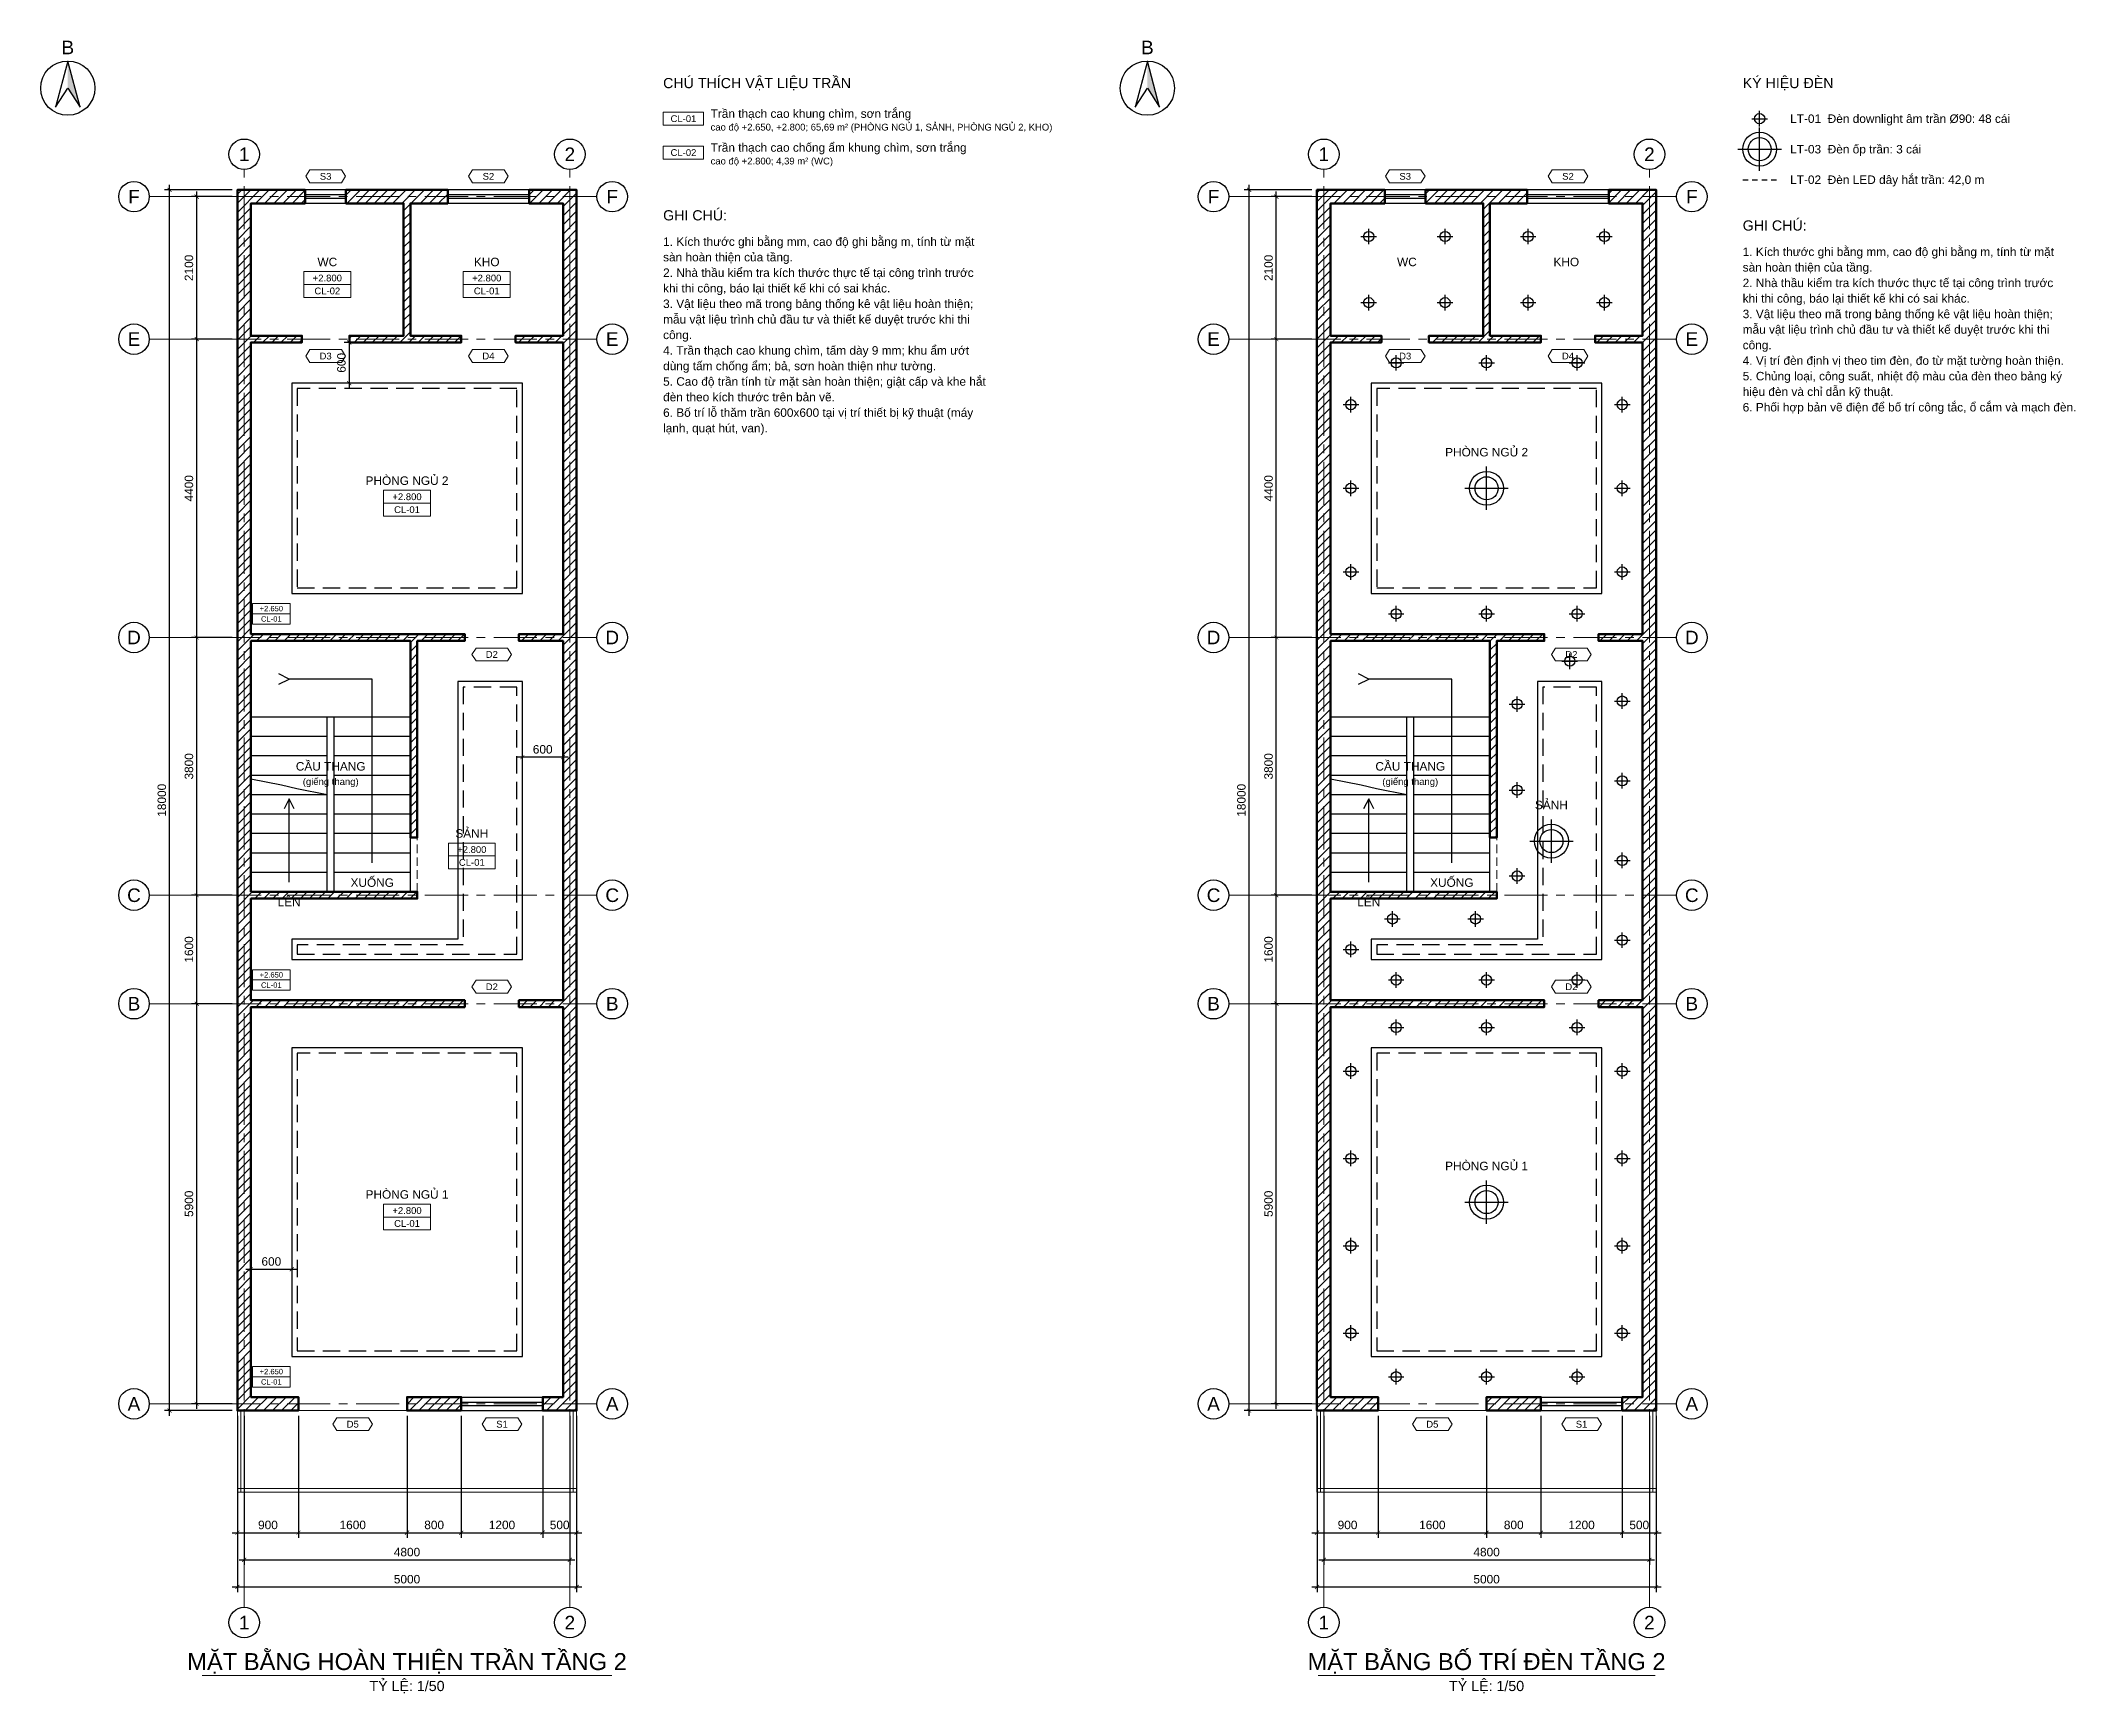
# Model space of a CAD drawing. Header units: millimetres. Extents: x -4035 to 243174, y -17931 to 20900.
# Drawn here: x 185303 to 215295, y -4168 to 20200 of the extents above; entities that cross this region are included whole.
import ezdxf
from ezdxf.enums import TextEntityAlignment as Align

# ---------------------------------------------------------------- set-up
doc = ezdxf.new("R2010")
doc.units = ezdxf.units.MM
doc.header["$LTSCALE"] = 40
for name, pattern in [('CENTER', [50.8, 31.75, -6.35, 6.35, -6.35]), ('DASHED', [19.05, 12.7, -6.35]), ('HIDDEN', [9.525, 6.35, -3.175])]:
    doc.linetypes.add(name, pattern=pattern)
for name, color, linetype, lineweight in [('A-ANNO-DIMS', 1, 'Continuous', 18), ('A-ANNO-NOTE', 7, 'Continuous', 18), ('A-ANNO-ROOM', 7, 'Continuous', 25), ('A-ANNO-SYMB', 7, 'Continuous', 25), ('A-ANNO-TEXT', 7, 'Continuous', 18), ('A-CLNG', 7, 'Continuous', 25), ('A-FLOR-LEVL', 8, 'Continuous', 18), ('A-FLOR-STRS', 6, 'Continuous', 25), ('A-GLAZ', 4, 'Continuous', 25), ('A-OPEN', 8, 'HIDDEN', 18), ('A-WALL', 7, 'Continuous', 50), ('A-WALL-PATT', 8, 'Continuous', 9), ('E-LITE', 2, 'Continuous', 25), ('E-LITE-STRP', 2, 'DASHED', 25), ('S-GRID', 1, 'CENTER', 18), ('S-GRID-IDEN', 7, 'Continuous', 25)]:
    doc.layers.add(name, color=color, linetype=linetype, lineweight=lineweight)
doc.styles.add('MCP-ARIAL', font='arial.ttf')
doc.dimstyles.new('MCP-1-50', dxfattribs={"dimscale": 50, "dimtxt": 2.5, "dimasz": 1.2, "dimexe": 1.5, "dimexo": 1.5, "dimgap": 1, "dimtad": 1, "dimdec": 0, "dimdsep": 46, "dimtxsty": 'MCP-ARIAL', "dimblk": 'ARCHTICK', "dimblk1": 'ARCHTICK', "dimblk2": 'ARCHTICK', "dimcen": 0.09, "dimdle": 1.5, "dimclrd": 256, "dimclre": 256, "dimclrt": 256, "dimadec": 0, "dimazin": 0, "dimtfac": 1, "dimtdec": 4, "dimtix": 1, "dimtmove": 2, "dimatfit": 3, "dimfxl": 1, "dimtolj": 1, "dimtzin": 0, "dimarcsym": 0})

msp = doc.modelspace()

# ---------------------------------------------------------------- texts
at = {"layer": 'A-ANNO-NOTE', "style": 'MCP-ARIAL'}
for s, height, p in [('Trần thạch cao khung chìm, sơn trắng', 125, (195178.09, 19125)), ('cao độ +2.650, +2.800; 65,69 m² (PHÒNG NGỦ 1, SẢNH, PHÒNG NGỦ 2, KHO)', 100, (195178.09, 18925)), ('LT-01  Đèn downlight âm trần Ø90: 48 cái', 125, (211091.9, 19050)), ('Trần thạch cao chống ẩm khung chìm, sơn trắng', 125, (195178.09, 18625)), ('LT-03  Đèn ốp trần: 3 cái', 125, (211091.9, 18600)), ('cao độ +2.800; 4,39 m² (WC)', 100, (195178.09, 18425)), ('LT-02  Đèn LED dây hắt trần: 42,0 m', 125, (211091.9, 18150))]:
    msp.add_text(s, height=height, dxfattribs=at).set_placement(p, align=Align.MIDDLE_LEFT)
for p in [(189578.09, 9275), (205491.9, 9275)]:
    msp.add_text('(giếng thang)', height=100, dxfattribs=at).set_placement(p, align=Align.MIDDLE_CENTER)
at = {"layer": 'A-ANNO-ROOM', "style": 'MCP-ARIAL'}
for s, p in [('WC', (189528.09, 16937.5)), ('KHO', (191878.09, 16937.5)), ('WC', (205441.9, 16937.5)), ('KHO', (207791.9, 16937.5)), ('PHÒNG NGỦ 2', (206616.9, 14132.5)), ('PHÒNG NGỦ 2', (190703.09, 13712.5)), ('CẦU THANG', (189578.09, 9500)), ('CẦU THANG', (205491.9, 9500)), ('SẢNH', (207572.03, 8930.88)), ('SẢNH', (191658.22, 8510.88)), ('PHÒNG NGỦ 1', (206616.9, 3607.5)), ('PHÒNG NGỦ 1', (190703.09, 3187.5))]:
    msp.add_text(s, height=125, dxfattribs=at).set_placement(p, align=Align.MIDDLE_CENTER)
at = {"layer": 'A-ANNO-TEXT', "style": 'MCP-ARIAL'}
for s, p in [('CHÚ THÍCH VẬT LIỆU TRẦN', (194478.09, 19500)), ('KÝ HIỆU ĐÈN', (210391.9, 19500)), ('GHI CHÚ:', (194478.09, 17550)), ('GHI CHÚ:', (210391.9, 17400))]:
    msp.add_text(s, height=150, dxfattribs=at).set_placement(p)
for s, p in [('XUỐNG', (190190.589, 7786.111111)), ('XUỐNG', (206104.403, 7786.111111)), ('LÊN', (188965.589, 7500)), ('LÊN', (204879.403, 7500))]:
    msp.add_text(s, height=125, dxfattribs=at).set_placement(p, align=Align.MIDDLE_CENTER)
for s, height, p in [('MẶT BẰNG HOÀN THIỆN TRẦN TẦNG 2', 250, (190703.09, -3825)), ('MẶT BẰNG BỐ TRÍ ĐÈN TẦNG 2', 250, (206616.9, -3825)), ('TỶ LỆ: 1/50', 150, (190703.09, -4135)), ('TỶ LỆ: 1/50', 150, (206616.9, -4135))]:
    msp.add_text(s, height=height, dxfattribs=at).set_placement(p, align=Align.CENTER)
at = {"layer": 'A-ANNO-TEXT', "char_height": 125, "width": 4750, "attachment_point": 1, "line_spacing_factor": 1.1, "style": 'MCP-ARIAL'}
for s, insert in [('1. Kích thước ghi bằng mm, cao độ ghi bằng m, tính từ mặt sàn hoàn thiện của tầng.\\P2. Nhà thầu kiểm tra kích thước thực tế tại công trình trước khi thi công, báo lại thiết kế khi có sai khác.\\P3. Vật liệu theo mã trong bảng thống kê vật liệu hoàn thiện; mẫu vật liệu trình chủ đầu tư và thiết kế duyệt trước khi thi công.\\P4. Trần thạch cao khung chìm, tấm dày 9 mm; khu ẩm ướt dùng tấm chống ẩm; bả, sơn hoàn thiện như tường.\\P5. Cao độ trần tính từ mặt sàn hoàn thiện; giật cấp và khe hắt đèn theo kích thước trên bản vẽ.\\P6. Bố trí lỗ thăm trần 600x600 tại vị trí thiết bị kỹ thuật (máy lạnh, quạt hút, van).', (194478.09, 17300)), ('1. Kích thước ghi bằng mm, cao độ ghi bằng m, tính từ mặt sàn hoàn thiện của tầng.\\P2. Nhà thầu kiểm tra kích thước thực tế tại công trình trước khi thi công, báo lại thiết kế khi có sai khác.\\P3. Vật liệu theo mã trong bảng thống kê vật liệu hoàn thiện; mẫu vật liệu trình chủ đầu tư và thiết kế duyệt trước khi thi công.\\P4. Vị trí đèn định vị theo tim đèn, đo từ mặt tường hoàn thiện.\\P5. Chủng loại, công suất, nhiệt độ màu của đèn theo bảng ký hiệu đèn và chỉ dẫn kỹ thuật.\\P6. Phối hợp bản vẽ điện để bố trí công tắc, ổ cắm và mạch đèn.', (210391.9, 17150))]:
    msp.add_mtext(s, dxfattribs=dict(at, insert=insert))

# ---------------------------------------------------------------- blocks, each defined once
blk = doc.blocks.new('MCP_THE_LG_3')
blk.add_lwpolyline([(-5.85, 0), (-4.65, 1.9), (4.65, 1.9), (5.85, 0), (4.65, -1.9), (-4.65, -1.9)], close=True)
at = {"style": 'MCP-ARIAL'}
blk.add_attdef('MA', text='', height=2, dxfattribs=at).set_placement((0, 0), align=Align.MIDDLE_CENTER)
blk = doc.blocks.new('MCP_CUA_SO_1200_200')
for p, q in [((0, 200), (1200, 200)), ((0, 125), (1200, 125)), ((0, 75), (1200, 75)), ((0, 0), (1200, 0))]:
    blk.add_line(p, q)
at = {"style": 'MCP-ARIAL', "flags": 1}
for tag, p in [('MA', (600, -100)), ('LOAI', (600, -220)), ('RONG', (600, -340))]:
    blk.add_attdef(tag, p, '', height=80, dxfattribs=at)
blk = doc.blocks.new('MCP_CUA_SO_600_200')
for p, q in [((0, 200), (600, 200)), ((0, 125), (600, 125)), ((0, 75), (600, 75)), ((0, 0), (600, 0))]:
    blk.add_line(p, q)
at = {"style": 'MCP-ARIAL', "flags": 1}
for tag, p in [('MA', (300, -100)), ('LOAI', (300, -220)), ('RONG', (300, -340))]:
    blk.add_attdef(tag, p, '', height=80, dxfattribs=at)
blk = doc.blocks.new('_ArchTick')
at = {"color": 0, "linetype": 'ByBlock', "const_width": 0.15}
blk.add_lwpolyline([(-0.5, -0.5), (0.5, 0.5)], dxfattribs=at)
blk = doc.blocks.new('*D168')
at = {"layer": 'A-ANNO-DIMS', "lineweight": -2, "transparency": 16777216}
for p, q in [((188203, -75), (188203, -1875)), ((189103, -75), (189103, -1875)), ((188128, -1800), (189178, -1800))]:
    blk.add_line(p, q, dxfattribs=at)
at = {"layer": 'Defpoints', "color": 0, "transparency": 16777216}
for p in [(188203, 0), (189103, 0), (189103, -1800)]:
    blk.add_point(p, dxfattribs=at)
at = {"layer": 'A-ANNO-DIMS', "lineweight": -2, "transparency": 16777216, "xscale": 60, "yscale": 60, "zscale": 60, "rotation": 180}
blk.add_blockref('_ArchTick', (188203, -1800), dxfattribs=at)
at = {"layer": 'A-ANNO-DIMS', "lineweight": -2, "transparency": 16777216, "xscale": 60, "yscale": 60, "zscale": 60}
blk.add_blockref('_ArchTick', (189103, -1800), dxfattribs=at)
at = {"layer": 'A-ANNO-DIMS', "transparency": 16777216, "insert": (188653, -1686), "char_height": 125, "attachment_point": 5, "style": 'MCP-ARIAL'}
blk.add_mtext('\\A1;900', dxfattribs=at)
blk = doc.blocks.new('*D169')
at = {"layer": 'A-ANNO-DIMS', "lineweight": -2, "transparency": 16777216}
for p, q in [((189103, -75), (189103, -1875)), ((190703, -75), (190703, -1875)), ((189028, -1800), (190778, -1800))]:
    blk.add_line(p, q, dxfattribs=at)
at = {"layer": 'Defpoints', "color": 0, "transparency": 16777216}
for p in [(189103, 0), (190703, 0), (190703, -1800)]:
    blk.add_point(p, dxfattribs=at)
at = {"layer": 'A-ANNO-DIMS', "lineweight": -2, "transparency": 16777216, "xscale": 60, "yscale": 60, "zscale": 60, "rotation": 180}
blk.add_blockref('_ArchTick', (189103, -1800), dxfattribs=at)
at = {"layer": 'A-ANNO-DIMS', "lineweight": -2, "transparency": 16777216, "xscale": 60, "yscale": 60, "zscale": 60}
blk.add_blockref('_ArchTick', (190703, -1800), dxfattribs=at)
at = {"layer": 'A-ANNO-DIMS', "transparency": 16777216, "insert": (189903, -1686), "char_height": 125, "attachment_point": 5, "style": 'MCP-ARIAL'}
blk.add_mtext('\\A1;1600', dxfattribs=at)
blk = doc.blocks.new('*D170')
at = {"layer": 'A-ANNO-DIMS', "lineweight": -2, "transparency": 16777216}
for p, q in [((190703, -75), (190703, -1875)), ((191503, -75), (191503, -1875)), ((190628, -1800), (191578, -1800))]:
    blk.add_line(p, q, dxfattribs=at)
at = {"layer": 'Defpoints', "color": 0, "transparency": 16777216}
for p in [(190703, 0), (191503, 0), (191503, -1800)]:
    blk.add_point(p, dxfattribs=at)
at = {"layer": 'A-ANNO-DIMS', "lineweight": -2, "transparency": 16777216, "xscale": 60, "yscale": 60, "zscale": 60, "rotation": 180}
blk.add_blockref('_ArchTick', (190703, -1800), dxfattribs=at)
at = {"layer": 'A-ANNO-DIMS', "lineweight": -2, "transparency": 16777216, "xscale": 60, "yscale": 60, "zscale": 60}
blk.add_blockref('_ArchTick', (191503, -1800), dxfattribs=at)
at = {"layer": 'A-ANNO-DIMS', "transparency": 16777216, "insert": (191103, -1686), "char_height": 125, "attachment_point": 5, "style": 'MCP-ARIAL'}
blk.add_mtext('\\A1;800', dxfattribs=at)
blk = doc.blocks.new('*D171')
at = {"layer": 'A-ANNO-DIMS', "lineweight": -2, "transparency": 16777216}
for p, q in [((191503, -75), (191503, -1875)), ((192703, -75), (192703, -1875)), ((191428, -1800), (192778, -1800))]:
    blk.add_line(p, q, dxfattribs=at)
at = {"layer": 'Defpoints', "color": 0, "transparency": 16777216}
for p in [(191503, 0), (192703, 0), (192703, -1800)]:
    blk.add_point(p, dxfattribs=at)
at = {"layer": 'A-ANNO-DIMS', "lineweight": -2, "transparency": 16777216, "xscale": 60, "yscale": 60, "zscale": 60, "rotation": 180}
blk.add_blockref('_ArchTick', (191503, -1800), dxfattribs=at)
at = {"layer": 'A-ANNO-DIMS', "lineweight": -2, "transparency": 16777216, "xscale": 60, "yscale": 60, "zscale": 60}
blk.add_blockref('_ArchTick', (192703, -1800), dxfattribs=at)
at = {"layer": 'A-ANNO-DIMS', "transparency": 16777216, "insert": (192103, -1686), "char_height": 125, "attachment_point": 5, "style": 'MCP-ARIAL'}
blk.add_mtext('\\A1;1200', dxfattribs=at)
blk = doc.blocks.new('*D172')
at = {"layer": 'A-ANNO-DIMS', "lineweight": -2, "transparency": 16777216}
for p, q in [((192703, -75), (192703, -1875)), ((193203, -75), (193203, -1875)), ((192628, -1800), (193278, -1800))]:
    blk.add_line(p, q, dxfattribs=at)
at = {"layer": 'Defpoints', "color": 0, "transparency": 16777216}
for p in [(192703, 0), (193203, 0), (193203, -1800)]:
    blk.add_point(p, dxfattribs=at)
at = {"layer": 'A-ANNO-DIMS', "lineweight": -2, "transparency": 16777216, "xscale": 60, "yscale": 60, "zscale": 60, "rotation": 180}
blk.add_blockref('_ArchTick', (192703, -1800), dxfattribs=at)
at = {"layer": 'A-ANNO-DIMS', "lineweight": -2, "transparency": 16777216, "xscale": 60, "yscale": 60, "zscale": 60}
blk.add_blockref('_ArchTick', (193203, -1800), dxfattribs=at)
at = {"layer": 'A-ANNO-DIMS', "transparency": 16777216, "insert": (192953, -1686), "char_height": 125, "attachment_point": 5, "style": 'MCP-ARIAL'}
blk.add_mtext('\\A1;500', dxfattribs=at)
blk = doc.blocks.new('*D173')
at = {"layer": 'A-ANNO-DIMS', "lineweight": -2, "transparency": 16777216}
for p, q in [((188303, -75), (188303, -2275)), ((193103, -75), (193103, -2275)), ((188228, -2200), (193178, -2200))]:
    blk.add_line(p, q, dxfattribs=at)
at = {"layer": 'Defpoints', "color": 0, "transparency": 16777216}
for p in [(188303, 0), (193103, 0), (193103, -2200)]:
    blk.add_point(p, dxfattribs=at)
at = {"layer": 'A-ANNO-DIMS', "lineweight": -2, "transparency": 16777216, "xscale": 60, "yscale": 60, "zscale": 60, "rotation": 180}
blk.add_blockref('_ArchTick', (188303, -2200), dxfattribs=at)
at = {"layer": 'A-ANNO-DIMS', "lineweight": -2, "transparency": 16777216, "xscale": 60, "yscale": 60, "zscale": 60}
blk.add_blockref('_ArchTick', (193103, -2200), dxfattribs=at)
at = {"layer": 'A-ANNO-DIMS', "transparency": 16777216, "insert": (190703, -2086), "char_height": 125, "attachment_point": 5, "style": 'MCP-ARIAL'}
blk.add_mtext('\\A1;4800', dxfattribs=at)
blk = doc.blocks.new('*D174')
at = {"layer": 'A-ANNO-DIMS', "lineweight": -2, "transparency": 16777216}
for p, q in [((188203, -75), (188203, -2675)), ((193203, -75), (193203, -2675)), ((188128, -2600), (193278, -2600))]:
    blk.add_line(p, q, dxfattribs=at)
at = {"layer": 'Defpoints', "color": 0, "transparency": 16777216}
for p in [(188203, 0), (193203, 0), (193203, -2600)]:
    blk.add_point(p, dxfattribs=at)
at = {"layer": 'A-ANNO-DIMS', "lineweight": -2, "transparency": 16777216, "xscale": 60, "yscale": 60, "zscale": 60, "rotation": 180}
blk.add_blockref('_ArchTick', (188203, -2600), dxfattribs=at)
at = {"layer": 'A-ANNO-DIMS', "lineweight": -2, "transparency": 16777216, "xscale": 60, "yscale": 60, "zscale": 60}
blk.add_blockref('_ArchTick', (193203, -2600), dxfattribs=at)
at = {"layer": 'A-ANNO-DIMS', "transparency": 16777216, "insert": (190703, -2486), "char_height": 125, "attachment_point": 5, "style": 'MCP-ARIAL'}
blk.add_mtext('\\A1;5000', dxfattribs=at)
blk = doc.blocks.new('*D175')
at = {"layer": 'A-ANNO-DIMS', "lineweight": -2, "transparency": 16777216}
for p, q in [((188128, 6000), (187528, 6000)), ((187603, 25), (187603, 6075)), ((188128, 100), (187528, 100))]:
    blk.add_line(p, q, dxfattribs=at)
at = {"layer": 'Defpoints', "color": 0, "transparency": 16777216}
for p in [(187603, 6000), (188203, 6000), (188203, 100)]:
    blk.add_point(p, dxfattribs=at)
at = {"layer": 'A-ANNO-DIMS', "lineweight": -2, "transparency": 16777216, "xscale": 60, "yscale": 60, "zscale": 60}
for p, rotation in [((187603, 6000), 90), ((187603, 100), 270)]:
    blk.add_blockref('_ArchTick', p, dxfattribs=dict(at, rotation=rotation))
at = {"layer": 'A-ANNO-DIMS', "transparency": 16777216, "insert": (187489, 3050), "char_height": 125, "attachment_point": 5, "rotation": 90, "style": 'MCP-ARIAL'}
blk.add_mtext('\\A1;5900', dxfattribs=at)
blk = doc.blocks.new('*D176')
at = {"layer": 'A-ANNO-DIMS', "lineweight": -2, "transparency": 16777216}
for p, q in [((188128, 7600), (187528, 7600)), ((187603, 5925), (187603, 7675)), ((188128, 6000), (187528, 6000))]:
    blk.add_line(p, q, dxfattribs=at)
at = {"layer": 'Defpoints', "color": 0, "transparency": 16777216}
for p in [(187603, 7600), (188203, 7600), (188203, 6000)]:
    blk.add_point(p, dxfattribs=at)
at = {"layer": 'A-ANNO-DIMS', "lineweight": -2, "transparency": 16777216, "xscale": 60, "yscale": 60, "zscale": 60}
for p, rotation in [((187603, 7600), 90), ((187603, 6000), 270)]:
    blk.add_blockref('_ArchTick', p, dxfattribs=dict(at, rotation=rotation))
at = {"layer": 'A-ANNO-DIMS', "transparency": 16777216, "insert": (187489, 6800), "char_height": 125, "attachment_point": 5, "rotation": 90, "style": 'MCP-ARIAL'}
blk.add_mtext('\\A1;1600', dxfattribs=at)
blk = doc.blocks.new('*D177')
at = {"layer": 'A-ANNO-DIMS', "lineweight": -2, "transparency": 16777216}
for p, q in [((188128, 11400), (187528, 11400)), ((187603, 7525), (187603, 11475)), ((188128, 7600), (187528, 7600))]:
    blk.add_line(p, q, dxfattribs=at)
at = {"layer": 'Defpoints', "color": 0, "transparency": 16777216}
for p in [(187603, 11400), (188203, 11400), (188203, 7600)]:
    blk.add_point(p, dxfattribs=at)
at = {"layer": 'A-ANNO-DIMS', "lineweight": -2, "transparency": 16777216, "xscale": 60, "yscale": 60, "zscale": 60}
for p, rotation in [((187603, 11400), 90), ((187603, 7600), 270)]:
    blk.add_blockref('_ArchTick', p, dxfattribs=dict(at, rotation=rotation))
at = {"layer": 'A-ANNO-DIMS', "transparency": 16777216, "insert": (187489, 9500), "char_height": 125, "attachment_point": 5, "rotation": 90, "style": 'MCP-ARIAL'}
blk.add_mtext('\\A1;3800', dxfattribs=at)
blk = doc.blocks.new('*D178')
at = {"layer": 'A-ANNO-DIMS', "lineweight": -2, "transparency": 16777216}
for p, q in [((188128, 15800), (187528, 15800)), ((187603, 11325), (187603, 15875)), ((188128, 11400), (187528, 11400))]:
    blk.add_line(p, q, dxfattribs=at)
at = {"layer": 'Defpoints', "color": 0, "transparency": 16777216}
for p in [(187603, 15800), (188203, 15800), (188203, 11400)]:
    blk.add_point(p, dxfattribs=at)
at = {"layer": 'A-ANNO-DIMS', "lineweight": -2, "transparency": 16777216, "xscale": 60, "yscale": 60, "zscale": 60}
for p, rotation in [((187603, 15800), 90), ((187603, 11400), 270)]:
    blk.add_blockref('_ArchTick', p, dxfattribs=dict(at, rotation=rotation))
at = {"layer": 'A-ANNO-DIMS', "transparency": 16777216, "insert": (187489, 13600), "char_height": 125, "attachment_point": 5, "rotation": 90, "style": 'MCP-ARIAL'}
blk.add_mtext('\\A1;4400', dxfattribs=at)
blk = doc.blocks.new('*D179')
at = {"layer": 'A-ANNO-DIMS', "lineweight": -2, "transparency": 16777216}
for p, q in [((188128, 17900), (187528, 17900)), ((187603, 15725), (187603, 17975)), ((188128, 15800), (187528, 15800))]:
    blk.add_line(p, q, dxfattribs=at)
at = {"layer": 'Defpoints', "color": 0, "transparency": 16777216}
for p in [(187603, 17900), (188203, 17900), (188203, 15800)]:
    blk.add_point(p, dxfattribs=at)
at = {"layer": 'A-ANNO-DIMS', "lineweight": -2, "transparency": 16777216, "xscale": 60, "yscale": 60, "zscale": 60}
for p, rotation in [((187603, 17900), 90), ((187603, 15800), 270)]:
    blk.add_blockref('_ArchTick', p, dxfattribs=dict(at, rotation=rotation))
at = {"layer": 'A-ANNO-DIMS', "transparency": 16777216, "insert": (187489, 16850), "char_height": 125, "attachment_point": 5, "rotation": 90, "style": 'MCP-ARIAL'}
blk.add_mtext('\\A1;2100', dxfattribs=at)
blk = doc.blocks.new('*D180')
at = {"layer": 'A-ANNO-DIMS', "lineweight": -2, "transparency": 16777216}
for p, q in [((188128, 18000), (187128, 18000)), ((187203, -75), (187203, 18075)), ((188128, 0), (187128, 0))]:
    blk.add_line(p, q, dxfattribs=at)
at = {"layer": 'Defpoints', "color": 0, "transparency": 16777216}
for p in [(187203, 18000), (188203, 18000), (188203, 0)]:
    blk.add_point(p, dxfattribs=at)
at = {"layer": 'A-ANNO-DIMS', "lineweight": -2, "transparency": 16777216, "xscale": 60, "yscale": 60, "zscale": 60}
for p, rotation in [((187203, 18000), 90), ((187203, 0), 270)]:
    blk.add_blockref('_ArchTick', p, dxfattribs=dict(at, rotation=rotation))
at = {"layer": 'A-ANNO-DIMS', "transparency": 16777216, "insert": (187089, 9000), "char_height": 125, "attachment_point": 5, "rotation": 90, "style": 'MCP-ARIAL'}
blk.add_mtext('\\A1;18000', dxfattribs=at)
blk = doc.blocks.new('MCP_TRUC')
blk.add_circle((0, 0), 4.5)
at = {"style": 'MCP-ARIAL'}
blk.add_attdef('SO', text='', height=4, dxfattribs=at).set_placement((0, 0), align=Align.MIDDLE_CENTER)
blk = doc.blocks.new('MCP_HUONG_BAC')
blk.add_hatch(color=256).paths.add_polyline_path([(0, 8), (0, 0), (3.6, -5.6)], flags=16)
blk.add_lwpolyline([(0, 8), (-3.6, -5.6), (0, 0), (3.6, -5.6)], close=True)
blk.add_circle((0, 0), 8)
at = {"style": 'MCP-ARIAL'}
blk.add_attdef('KY_HIEU', text='', height=4, dxfattribs=at).set_placement((0, 12), align=Align.MIDDLE_CENTER)
blk = doc.blocks.new('MCP_THE_TRAN_6')
blk.add_line((-6.9, 0), (6.9, 0))
blk.add_lwpolyline([(-6.9, -3.8), (6.9, -3.8), (6.9, 3.8), (-6.9, 3.8)], close=True)
at = {"style": 'MCP-ARIAL'}
for tag, p in [('COTE', (0, 1.9)), ('MA', (0, -1.9))]:
    blk.add_attdef(tag, text='', height=2, dxfattribs=at).set_placement(p, align=Align.MIDDLE_CENTER)
blk = doc.blocks.new('*D181')
at = {"layer": 'A-ANNO-DIMS', "lineweight": -2, "transparency": 16777216}
for p, q in [((188403, 2310), (188403, 2010)), ((189003, 2310), (189003, 2010)), ((188328, 2085), (189078, 2085))]:
    blk.add_line(p, q, dxfattribs=at)
at = {"layer": 'Defpoints', "color": 0, "transparency": 16777216}
for p in [(188403, 2385), (189003, 2385), (189003, 2085)]:
    blk.add_point(p, dxfattribs=at)
at = {"layer": 'A-ANNO-DIMS', "lineweight": -2, "transparency": 16777216, "xscale": 60, "yscale": 60, "zscale": 60, "rotation": 180}
blk.add_blockref('_ArchTick', (188403, 2085), dxfattribs=at)
at = {"layer": 'A-ANNO-DIMS', "lineweight": -2, "transparency": 16777216, "xscale": 60, "yscale": 60, "zscale": 60}
blk.add_blockref('_ArchTick', (189003, 2085), dxfattribs=at)
at = {"layer": 'A-ANNO-DIMS', "transparency": 16777216, "insert": (188703, 2199), "char_height": 125, "attachment_point": 5, "style": 'MCP-ARIAL'}
blk.add_mtext('\\A1;600', dxfattribs=at)
blk = doc.blocks.new('*D182')
at = {"layer": 'A-ANNO-DIMS', "lineweight": -2, "transparency": 16777216}
for p, q in [((193078, 9636), (192328, 9636)), ((192403, 9411), (192403, 9711)), ((193003, 9411), (193003, 9711))]:
    blk.add_line(p, q, dxfattribs=at)
at = {"layer": 'Defpoints', "color": 0, "transparency": 16777216}
for p in [(192403, 9636), (192403, 9336), (193003, 9336)]:
    blk.add_point(p, dxfattribs=at)
at = {"layer": 'A-ANNO-DIMS', "lineweight": -2, "transparency": 16777216, "xscale": 60, "yscale": 60, "zscale": 60, "rotation": 180}
blk.add_blockref('_ArchTick', (192403, 9636), dxfattribs=at)
at = {"layer": 'A-ANNO-DIMS', "lineweight": -2, "transparency": 16777216, "xscale": 60, "yscale": 60, "zscale": 60}
blk.add_blockref('_ArchTick', (193003, 9636), dxfattribs=at)
at = {"layer": 'A-ANNO-DIMS', "transparency": 16777216, "insert": (192703, 9750), "char_height": 125, "attachment_point": 5, "style": 'MCP-ARIAL'}
blk.add_mtext('\\A1;600', dxfattribs=at)
blk = doc.blocks.new('*D183')
at = {"layer": 'A-ANNO-DIMS', "lineweight": -2, "transparency": 16777216}
for p, q in [((190076, 15750), (189776, 15750)), ((189851, 15825), (189851, 15075)), ((190076, 15150), (189776, 15150))]:
    blk.add_line(p, q, dxfattribs=at)
at = {"layer": 'Defpoints', "color": 0, "transparency": 16777216}
for p in [(190151, 15750), (189851, 15150), (190151, 15150)]:
    blk.add_point(p, dxfattribs=at)
at = {"layer": 'A-ANNO-DIMS', "lineweight": -2, "transparency": 16777216, "xscale": 60, "yscale": 60, "zscale": 60}
for p, rotation in [((189851, 15750), 90), ((189851, 15150), 270)]:
    blk.add_blockref('_ArchTick', p, dxfattribs=dict(at, rotation=rotation))
at = {"layer": 'A-ANNO-DIMS', "transparency": 16777216, "insert": (189737, 15450), "char_height": 125, "attachment_point": 5, "rotation": 90, "style": 'MCP-ARIAL'}
blk.add_mtext('\\A1;600', dxfattribs=at)
blk = doc.blocks.new('MCP_THE_5')
blk.add_lwpolyline([(-5.95, -1.9), (5.95, -1.9), (5.95, 1.9), (-5.95, 1.9)], close=True)
at = {"style": 'MCP-ARIAL'}
blk.add_attdef('MA', text='', height=2, dxfattribs=at).set_placement((0, 0), align=Align.MIDDLE_CENTER)
blk = doc.blocks.new('*D187')
at = {"layer": 'A-ANNO-DIMS', "lineweight": -2, "transparency": 16777216}
for p, q in [((204117, -75), (204117, -1875)), ((205017, -75), (205017, -1875)), ((204042, -1800), (205092, -1800))]:
    blk.add_line(p, q, dxfattribs=at)
at = {"layer": 'Defpoints', "color": 0, "transparency": 16777216}
for p in [(204117, 0), (205017, 0), (205017, -1800)]:
    blk.add_point(p, dxfattribs=at)
at = {"layer": 'A-ANNO-DIMS', "lineweight": -2, "transparency": 16777216, "xscale": 60, "yscale": 60, "zscale": 60, "rotation": 180}
blk.add_blockref('_ArchTick', (204117, -1800), dxfattribs=at)
at = {"layer": 'A-ANNO-DIMS', "lineweight": -2, "transparency": 16777216, "xscale": 60, "yscale": 60, "zscale": 60}
blk.add_blockref('_ArchTick', (205017, -1800), dxfattribs=at)
at = {"layer": 'A-ANNO-DIMS', "transparency": 16777216, "insert": (204567, -1686), "char_height": 125, "attachment_point": 5, "style": 'MCP-ARIAL'}
blk.add_mtext('\\A1;900', dxfattribs=at)
blk = doc.blocks.new('*D188')
at = {"layer": 'A-ANNO-DIMS', "lineweight": -2, "transparency": 16777216}
for p, q in [((205017, -75), (205017, -1875)), ((206617, -75), (206617, -1875)), ((204942, -1800), (206692, -1800))]:
    blk.add_line(p, q, dxfattribs=at)
at = {"layer": 'Defpoints', "color": 0, "transparency": 16777216}
for p in [(205017, 0), (206617, 0), (206617, -1800)]:
    blk.add_point(p, dxfattribs=at)
at = {"layer": 'A-ANNO-DIMS', "lineweight": -2, "transparency": 16777216, "xscale": 60, "yscale": 60, "zscale": 60, "rotation": 180}
blk.add_blockref('_ArchTick', (205017, -1800), dxfattribs=at)
at = {"layer": 'A-ANNO-DIMS', "lineweight": -2, "transparency": 16777216, "xscale": 60, "yscale": 60, "zscale": 60}
blk.add_blockref('_ArchTick', (206617, -1800), dxfattribs=at)
at = {"layer": 'A-ANNO-DIMS', "transparency": 16777216, "insert": (205817, -1686), "char_height": 125, "attachment_point": 5, "style": 'MCP-ARIAL'}
blk.add_mtext('\\A1;1600', dxfattribs=at)
blk = doc.blocks.new('*D189')
at = {"layer": 'A-ANNO-DIMS', "lineweight": -2, "transparency": 16777216}
for p, q in [((206617, -75), (206617, -1875)), ((207417, -75), (207417, -1875)), ((206542, -1800), (207492, -1800))]:
    blk.add_line(p, q, dxfattribs=at)
at = {"layer": 'Defpoints', "color": 0, "transparency": 16777216}
for p in [(206617, 0), (207417, 0), (207417, -1800)]:
    blk.add_point(p, dxfattribs=at)
at = {"layer": 'A-ANNO-DIMS', "lineweight": -2, "transparency": 16777216, "xscale": 60, "yscale": 60, "zscale": 60, "rotation": 180}
blk.add_blockref('_ArchTick', (206617, -1800), dxfattribs=at)
at = {"layer": 'A-ANNO-DIMS', "lineweight": -2, "transparency": 16777216, "xscale": 60, "yscale": 60, "zscale": 60}
blk.add_blockref('_ArchTick', (207417, -1800), dxfattribs=at)
at = {"layer": 'A-ANNO-DIMS', "transparency": 16777216, "insert": (207017, -1686), "char_height": 125, "attachment_point": 5, "style": 'MCP-ARIAL'}
blk.add_mtext('\\A1;800', dxfattribs=at)
blk = doc.blocks.new('*D190')
at = {"layer": 'A-ANNO-DIMS', "lineweight": -2, "transparency": 16777216}
for p, q in [((207417, -75), (207417, -1875)), ((208617, -75), (208617, -1875)), ((207342, -1800), (208692, -1800))]:
    blk.add_line(p, q, dxfattribs=at)
at = {"layer": 'Defpoints', "color": 0, "transparency": 16777216}
for p in [(207417, 0), (208617, 0), (208617, -1800)]:
    blk.add_point(p, dxfattribs=at)
at = {"layer": 'A-ANNO-DIMS', "lineweight": -2, "transparency": 16777216, "xscale": 60, "yscale": 60, "zscale": 60, "rotation": 180}
blk.add_blockref('_ArchTick', (207417, -1800), dxfattribs=at)
at = {"layer": 'A-ANNO-DIMS', "lineweight": -2, "transparency": 16777216, "xscale": 60, "yscale": 60, "zscale": 60}
blk.add_blockref('_ArchTick', (208617, -1800), dxfattribs=at)
at = {"layer": 'A-ANNO-DIMS', "transparency": 16777216, "insert": (208017, -1686), "char_height": 125, "attachment_point": 5, "style": 'MCP-ARIAL'}
blk.add_mtext('\\A1;1200', dxfattribs=at)
blk = doc.blocks.new('*D191')
at = {"layer": 'A-ANNO-DIMS', "lineweight": -2, "transparency": 16777216}
for p, q in [((208617, -75), (208617, -1875)), ((209117, -75), (209117, -1875)), ((208542, -1800), (209192, -1800))]:
    blk.add_line(p, q, dxfattribs=at)
at = {"layer": 'Defpoints', "color": 0, "transparency": 16777216}
for p in [(208617, 0), (209117, 0), (209117, -1800)]:
    blk.add_point(p, dxfattribs=at)
at = {"layer": 'A-ANNO-DIMS', "lineweight": -2, "transparency": 16777216, "xscale": 60, "yscale": 60, "zscale": 60, "rotation": 180}
blk.add_blockref('_ArchTick', (208617, -1800), dxfattribs=at)
at = {"layer": 'A-ANNO-DIMS', "lineweight": -2, "transparency": 16777216, "xscale": 60, "yscale": 60, "zscale": 60}
blk.add_blockref('_ArchTick', (209117, -1800), dxfattribs=at)
at = {"layer": 'A-ANNO-DIMS', "transparency": 16777216, "insert": (208867, -1686), "char_height": 125, "attachment_point": 5, "style": 'MCP-ARIAL'}
blk.add_mtext('\\A1;500', dxfattribs=at)
blk = doc.blocks.new('*D192')
at = {"layer": 'A-ANNO-DIMS', "lineweight": -2, "transparency": 16777216}
for p, q in [((204217, -75), (204217, -2275)), ((209017, -75), (209017, -2275)), ((204142, -2200), (209092, -2200))]:
    blk.add_line(p, q, dxfattribs=at)
at = {"layer": 'Defpoints', "color": 0, "transparency": 16777216}
for p in [(204217, 0), (209017, 0), (209017, -2200)]:
    blk.add_point(p, dxfattribs=at)
at = {"layer": 'A-ANNO-DIMS', "lineweight": -2, "transparency": 16777216, "xscale": 60, "yscale": 60, "zscale": 60, "rotation": 180}
blk.add_blockref('_ArchTick', (204217, -2200), dxfattribs=at)
at = {"layer": 'A-ANNO-DIMS', "lineweight": -2, "transparency": 16777216, "xscale": 60, "yscale": 60, "zscale": 60}
blk.add_blockref('_ArchTick', (209017, -2200), dxfattribs=at)
at = {"layer": 'A-ANNO-DIMS', "transparency": 16777216, "insert": (206617, -2086), "char_height": 125, "attachment_point": 5, "style": 'MCP-ARIAL'}
blk.add_mtext('\\A1;4800', dxfattribs=at)
blk = doc.blocks.new('*D193')
at = {"layer": 'A-ANNO-DIMS', "lineweight": -2, "transparency": 16777216}
for p, q in [((204117, -75), (204117, -2675)), ((209117, -75), (209117, -2675)), ((204042, -2600), (209192, -2600))]:
    blk.add_line(p, q, dxfattribs=at)
at = {"layer": 'Defpoints', "color": 0, "transparency": 16777216}
for p in [(204117, 0), (209117, 0), (209117, -2600)]:
    blk.add_point(p, dxfattribs=at)
at = {"layer": 'A-ANNO-DIMS', "lineweight": -2, "transparency": 16777216, "xscale": 60, "yscale": 60, "zscale": 60, "rotation": 180}
blk.add_blockref('_ArchTick', (204117, -2600), dxfattribs=at)
at = {"layer": 'A-ANNO-DIMS', "lineweight": -2, "transparency": 16777216, "xscale": 60, "yscale": 60, "zscale": 60}
blk.add_blockref('_ArchTick', (209117, -2600), dxfattribs=at)
at = {"layer": 'A-ANNO-DIMS', "transparency": 16777216, "insert": (206617, -2486), "char_height": 125, "attachment_point": 5, "style": 'MCP-ARIAL'}
blk.add_mtext('\\A1;5000', dxfattribs=at)
blk = doc.blocks.new('*D194')
at = {"layer": 'A-ANNO-DIMS', "lineweight": -2, "transparency": 16777216}
for p, q in [((204042, 6000), (203442, 6000)), ((203517, 25), (203517, 6075)), ((204042, 100), (203442, 100))]:
    blk.add_line(p, q, dxfattribs=at)
at = {"layer": 'Defpoints', "color": 0, "transparency": 16777216}
for p in [(203517, 6000), (204117, 6000), (204117, 100)]:
    blk.add_point(p, dxfattribs=at)
at = {"layer": 'A-ANNO-DIMS', "lineweight": -2, "transparency": 16777216, "xscale": 60, "yscale": 60, "zscale": 60}
for p, rotation in [((203517, 6000), 90), ((203517, 100), 270)]:
    blk.add_blockref('_ArchTick', p, dxfattribs=dict(at, rotation=rotation))
at = {"layer": 'A-ANNO-DIMS', "transparency": 16777216, "insert": (203403, 3050), "char_height": 125, "attachment_point": 5, "rotation": 90, "style": 'MCP-ARIAL'}
blk.add_mtext('\\A1;5900', dxfattribs=at)
blk = doc.blocks.new('*D195')
at = {"layer": 'A-ANNO-DIMS', "lineweight": -2, "transparency": 16777216}
for p, q in [((204042, 7600), (203442, 7600)), ((203517, 5925), (203517, 7675)), ((204042, 6000), (203442, 6000))]:
    blk.add_line(p, q, dxfattribs=at)
at = {"layer": 'Defpoints', "color": 0, "transparency": 16777216}
for p in [(203517, 7600), (204117, 7600), (204117, 6000)]:
    blk.add_point(p, dxfattribs=at)
at = {"layer": 'A-ANNO-DIMS', "lineweight": -2, "transparency": 16777216, "xscale": 60, "yscale": 60, "zscale": 60}
for p, rotation in [((203517, 7600), 90), ((203517, 6000), 270)]:
    blk.add_blockref('_ArchTick', p, dxfattribs=dict(at, rotation=rotation))
at = {"layer": 'A-ANNO-DIMS', "transparency": 16777216, "insert": (203403, 6800), "char_height": 125, "attachment_point": 5, "rotation": 90, "style": 'MCP-ARIAL'}
blk.add_mtext('\\A1;1600', dxfattribs=at)
blk = doc.blocks.new('*D196')
at = {"layer": 'A-ANNO-DIMS', "lineweight": -2, "transparency": 16777216}
for p, q in [((204042, 11400), (203442, 11400)), ((203517, 7525), (203517, 11475)), ((204042, 7600), (203442, 7600))]:
    blk.add_line(p, q, dxfattribs=at)
at = {"layer": 'Defpoints', "color": 0, "transparency": 16777216}
for p in [(203517, 11400), (204117, 11400), (204117, 7600)]:
    blk.add_point(p, dxfattribs=at)
at = {"layer": 'A-ANNO-DIMS', "lineweight": -2, "transparency": 16777216, "xscale": 60, "yscale": 60, "zscale": 60}
for p, rotation in [((203517, 11400), 90), ((203517, 7600), 270)]:
    blk.add_blockref('_ArchTick', p, dxfattribs=dict(at, rotation=rotation))
at = {"layer": 'A-ANNO-DIMS', "transparency": 16777216, "insert": (203403, 9500), "char_height": 125, "attachment_point": 5, "rotation": 90, "style": 'MCP-ARIAL'}
blk.add_mtext('\\A1;3800', dxfattribs=at)
blk = doc.blocks.new('*D197')
at = {"layer": 'A-ANNO-DIMS', "lineweight": -2, "transparency": 16777216}
for p, q in [((204042, 15800), (203442, 15800)), ((203517, 11325), (203517, 15875)), ((204042, 11400), (203442, 11400))]:
    blk.add_line(p, q, dxfattribs=at)
at = {"layer": 'Defpoints', "color": 0, "transparency": 16777216}
for p in [(203517, 15800), (204117, 15800), (204117, 11400)]:
    blk.add_point(p, dxfattribs=at)
at = {"layer": 'A-ANNO-DIMS', "lineweight": -2, "transparency": 16777216, "xscale": 60, "yscale": 60, "zscale": 60}
for p, rotation in [((203517, 15800), 90), ((203517, 11400), 270)]:
    blk.add_blockref('_ArchTick', p, dxfattribs=dict(at, rotation=rotation))
at = {"layer": 'A-ANNO-DIMS', "transparency": 16777216, "insert": (203403, 13600), "char_height": 125, "attachment_point": 5, "rotation": 90, "style": 'MCP-ARIAL'}
blk.add_mtext('\\A1;4400', dxfattribs=at)
blk = doc.blocks.new('*D198')
at = {"layer": 'A-ANNO-DIMS', "lineweight": -2, "transparency": 16777216}
for p, q in [((204042, 17900), (203442, 17900)), ((203517, 15725), (203517, 17975)), ((204042, 15800), (203442, 15800))]:
    blk.add_line(p, q, dxfattribs=at)
at = {"layer": 'Defpoints', "color": 0, "transparency": 16777216}
for p in [(203517, 17900), (204117, 17900), (204117, 15800)]:
    blk.add_point(p, dxfattribs=at)
at = {"layer": 'A-ANNO-DIMS', "lineweight": -2, "transparency": 16777216, "xscale": 60, "yscale": 60, "zscale": 60}
for p, rotation in [((203517, 17900), 90), ((203517, 15800), 270)]:
    blk.add_blockref('_ArchTick', p, dxfattribs=dict(at, rotation=rotation))
at = {"layer": 'A-ANNO-DIMS', "transparency": 16777216, "insert": (203403, 16850), "char_height": 125, "attachment_point": 5, "rotation": 90, "style": 'MCP-ARIAL'}
blk.add_mtext('\\A1;2100', dxfattribs=at)
blk = doc.blocks.new('*D199')
at = {"layer": 'A-ANNO-DIMS', "lineweight": -2, "transparency": 16777216}
for p, q in [((204042, 18000), (203042, 18000)), ((203117, -75), (203117, 18075)), ((204042, 0), (203042, 0))]:
    blk.add_line(p, q, dxfattribs=at)
at = {"layer": 'Defpoints', "color": 0, "transparency": 16777216}
for p in [(203117, 18000), (204117, 18000), (204117, 0)]:
    blk.add_point(p, dxfattribs=at)
at = {"layer": 'A-ANNO-DIMS', "lineweight": -2, "transparency": 16777216, "xscale": 60, "yscale": 60, "zscale": 60}
for p, rotation in [((203117, 18000), 90), ((203117, 0), 270)]:
    blk.add_blockref('_ArchTick', p, dxfattribs=dict(at, rotation=rotation))
at = {"layer": 'A-ANNO-DIMS', "transparency": 16777216, "insert": (203003, 9000), "char_height": 125, "attachment_point": 5, "rotation": 90, "style": 'MCP-ARIAL'}
blk.add_mtext('\\A1;18000', dxfattribs=at)
blk = doc.blocks.new('MCP_DEN_DOWNLIGHT')
for p, q in [((-115, 0), (115, 0)), ((0, -115), (0, 115))]:
    blk.add_line(p, q)
blk.add_circle((0, 0), 75)
at = {"style": 'MCP-ARIAL', "flags": 1}
blk.add_attdef('MA', text='', height=50, dxfattribs=at).set_placement((0, -150), align=Align.MIDDLE_CENTER)
blk = doc.blocks.new('MCP_DEN_OP_TRAN')
for p, q in [((0, -320), (0, 320)), ((-320, 0), (320, 0))]:
    blk.add_line(p, q)
for radius in [250, 170]:
    blk.add_circle((0, 0), radius)
at = {"style": 'MCP-ARIAL', "flags": 1}
blk.add_attdef('MA', text='', height=50, dxfattribs=at).set_placement((0, -380), align=Align.MIDDLE_CENTER)
blk = doc.blocks.new('MCP_DEN_LED_DAY')
for p, q in [((-500, 0), (-340, 0)), ((-220, 0), (-60, 0)), ((60, 0), (220, 0)), ((340, 0), (500, 0))]:
    blk.add_line(p, q)
at = {"style": 'MCP-ARIAL', "flags": 1}
blk.add_attdef('MA', text='', height=50, dxfattribs=at).set_placement((0, -80), align=Align.MIDDLE_CENTER)

# ---------------------------------------------------------------- dimensions: what is measured, and where the dimension line sits
at = {"layer": 'A-ANNO-DIMS'}
for base, p1, p2, picture, middle in [((187203.089, 18000), (188203.089, 0), (188203.089, 18000), '*D180', (187089.267377, 9000)), ((203116.903, 18000), (204116.903, 0), (204116.903, 18000), '*D199', (203003.081377, 9000)), ((187603.089, 17900), (188203.089, 15800), (188203.089, 17900), '*D179', (187489.267377, 16850)), ((203516.903, 17900), (204116.903, 15800), (204116.903, 17900), '*D198', (203403.081377, 16850)), ((187603.089, 15800), (188203.089, 11400), (188203.089, 15800), '*D178', (187489.267377, 13600)), ((203516.903, 15800), (204116.903, 11400), (204116.903, 15800), '*D197', (203403.081377, 13600)), ((187603.089, 11400), (188203.089, 7600), (188203.089, 11400), '*D177', (187489.224744, 9500)), ((203516.903, 11400), (204116.903, 7600), (204116.903, 11400), '*D196', (203403.038744, 9500)), ((187603.089, 7600), (188203.089, 6000), (188203.089, 7600), '*D176', (187489.267377, 6800)), ((203516.903, 7600), (204116.903, 6000), (204116.903, 7600), '*D195', (203403.081377, 6800)), ((187603.089, 6000), (188203.089, 100), (188203.089, 6000), '*D175', (187489.267377, 3050)), ((203516.903, 6000), (204116.903, 100), (204116.903, 6000), '*D194', (203403.081377, 3050))]:
    dim = msp.add_linear_dim(base=base, p1=p1, p2=p2, angle=90, dimstyle='MCP-1-50', dxfattribs=at)
    dim.commit()
    dim.dimension.update_dxf_attribs({"geometry": picture, "text_midpoint": middle})
for p1, p2, picture, middle in [((190151.09, 15750), (190151.09, 15150), '*D183', (189737.268377, 15450)), ((193003.09, 9336), (192403.09, 9336), '*D182', (192703.09, 9749.821623)), ((188403.09, 2385), (189003.09, 2385), '*D181', (188703.09, 2198.821623))]:
    dim = msp.add_aligned_dim(p1=p1, p2=p2, distance=-300, dimstyle='MCP-1-50', dxfattribs=at)
    dim.commit()
    dim.dimension.update_dxf_attribs({"geometry": picture, "text_midpoint": middle})
for base, p1, p2, picture, middle in [((189103.089, -1800), (188203.089, 0), (189103.089, 0), '*D168', (188653.089, -1686.178377)), ((193203.089, -2600), (188203.089, 0), (193203.089, 0), '*D174', (190703.089, -2486.178377)), ((193103.089, -2200), (188303.089, 0), (193103.089, 0), '*D173', (190703.089, -2086.178377)), ((190703.089, -1800), (189103.089, 0), (190703.089, 0), '*D169', (189903.089, -1686.178377)), ((191503.089, -1800), (190703.089, 0), (191503.089, 0), '*D170', (191103.089, -1686.178377)), ((192703.089, -1800), (191503.089, 0), (192703.089, 0), '*D171', (192103.089, -1686.178377)), ((193203.089, -1800), (192703.089, 0), (193203.089, 0), '*D172', (192953.089, -1686.178377)), ((205016.903, -1800), (204116.903, 0), (205016.903, 0), '*D187', (204566.903, -1686.178377)), ((209116.903, -2600), (204116.903, 0), (209116.903, 0), '*D193', (206616.903, -2486.178377)), ((209016.903, -2200), (204216.903, 0), (209016.903, 0), '*D192', (206616.903, -2086.178377)), ((206616.903, -1800), (205016.903, 0), (206616.903, 0), '*D188', (205816.903, -1686.178377)), ((207416.903, -1800), (206616.903, 0), (207416.903, 0), '*D189', (207016.903, -1686.178377)), ((208616.903, -1800), (207416.903, 0), (208616.903, 0), '*D190', (208016.903, -1686.178377)), ((209116.903, -1800), (208616.903, 0), (209116.903, 0), '*D191', (208866.903, -1686.178377))]:
    dim = msp.add_linear_dim(base=base, p1=p1, p2=p2, dimstyle='MCP-1-50', dxfattribs=at)
    dim.commit()
    dim.dimension.update_dxf_attribs({"geometry": picture, "text_midpoint": middle})

# ---------------------------------------------------------------- hatches: boundary and pattern name
at = {"layer": 'A-WALL-PATT'}
h = msp.add_hatch(dxfattribs=at)
h.set_pattern_fill('ANSI31', color=256, scale=30, style=0)
h.paths.add_polyline_path([(192503.089, 18000), (192503.089, 17800), (193003.089, 17800), (193003.089, 15850), (192303.089, 15850), (192303.089, 15750), (193003.089, 15750), (193003.089, 11450), (192353.089, 11450), (192353.089, 11350), (193003.089, 11350), (193003.089, 6050), (192353.089, 6050), (192353.089, 5950), (193003.089, 5950), (193003.089, 200), (192703.089, 200), (192703.089, 0), (193203.089, 0), (193203.089, 18000)], flags=16)
h.paths.add_polyline_path([(191303.089, 17800), (191303.089, 18000), (189803.089, 18000), (189803.089, 17800), (190653.089, 17800), (190653.089, 15850), (189853.089, 15850), (189853.089, 15750), (191503.089, 15750), (191503.089, 15850), (190753.089, 15850), (190753.089, 17800)], flags=16)
h.paths.add_polyline_path([(189203.089, 17800), (189203.089, 18000), (188203.089, 18000), (188203.089, 0), (189103.089, 0), (189103.089, 200), (188403.089, 200), (188403.089, 5950), (191553.089, 5950), (191553.089, 6050), (188403.089, 6050), (188403.089, 7550), (190853.089, 7550), (190853.089, 7650), (188403.089, 7650), (188403.089, 11350), (190753.089, 11350), (190753.089, 8450), (190853.089, 8450), (190853.089, 11350), (191553.089, 11350), (191553.089, 11450), (188403.089, 11450), (188403.089, 15750), (189153.089, 15750), (189153.089, 15850), (188403.089, 15850), (188403.089, 17800)], flags=16)
h.paths.add_polyline_path([(191503.089, 0), (191503.089, 200), (190703.089, 200), (190703.089, 0)], flags=16)
h = msp.add_hatch(dxfattribs=at)
h.set_pattern_fill('ANSI31', color=256, scale=30, style=0)
h.paths.add_polyline_path([(208416.903, 18000), (208416.903, 17800), (208916.903, 17800), (208916.903, 15850), (208216.903, 15850), (208216.903, 15750), (208916.903, 15750), (208916.903, 11450), (208266.903, 11450), (208266.903, 11350), (208916.903, 11350), (208916.903, 6050), (208266.903, 6050), (208266.903, 5950), (208916.903, 5950), (208916.903, 200), (208616.903, 200), (208616.903, 0), (209116.903, 0), (209116.903, 18000)], flags=16)
h.paths.add_polyline_path([(207216.903, 17800), (207216.903, 18000), (205716.903, 18000), (205716.903, 17800), (206566.903, 17800), (206566.903, 15850), (205766.903, 15850), (205766.903, 15750), (207416.903, 15750), (207416.903, 15850), (206666.903, 15850), (206666.903, 17800)], flags=16)
h.paths.add_polyline_path([(205116.903, 17800), (205116.903, 18000), (204116.903, 18000), (204116.903, 0), (205016.903, 0), (205016.903, 200), (204316.903, 200), (204316.903, 5950), (207466.903, 5950), (207466.903, 6050), (204316.903, 6050), (204316.903, 7550), (206766.903, 7550), (206766.903, 7650), (204316.903, 7650), (204316.903, 11350), (206666.903, 11350), (206666.903, 8450), (206766.903, 8450), (206766.903, 11350), (207466.903, 11350), (207466.903, 11450), (204316.903, 11450), (204316.903, 15750), (205066.903, 15750), (205066.903, 15850), (204316.903, 15850), (204316.903, 17800)], flags=16)
h.paths.add_polyline_path([(207416.903, 0), (207416.903, 200), (206616.903, 200), (206616.903, 0)], flags=16)

# ---------------------------------------------------------------- linework, layer by layer
at = {"layer": 'A-ANNO-TEXT'}
for p, q in [((187683.09, -3905), (193723.09, -3905)), ((204134.4, -3905), (209099.4, -3905))]:
    msp.add_line(p, q, dxfattribs=at)
at = {"layer": 'A-CLNG'}
for points in [[(192403.09, 15150), (189003.09, 15150), (189003.09, 12050), (192403.09, 12050)], [(208316.9, 15150), (204916.9, 15150), (204916.9, 12050), (208316.9, 12050)], [(191453.09, 6950), (189003.09, 6950), (189003.09, 6650), (192403.09, 6650), (192403.09, 10750), (191453.09, 10750)], [(207366.9, 6950), (204916.9, 6950), (204916.9, 6650), (208316.9, 6650), (208316.9, 10750), (207366.9, 10750)], [(192403.09, 5350), (189003.09, 5350), (189003.09, 800), (192403.09, 800)], [(208316.9, 5350), (204916.9, 5350), (204916.9, 800), (208316.9, 800)]]:
    msp.add_lwpolyline(points, close=True, dxfattribs=at)
at = {"layer": 'A-FLOR-LEVL'}
for p, q in [((188253.089, 0), (188253.089, -1200)), ((193153.089, -1200), (193153.089, 0)), ((204166.903, 0), (204166.903, -1200)), ((209066.903, -1200), (209066.903, 0)), ((188203.089, -1150), (193203.089, -1150)), ((204116.903, -1150), (209116.903, -1150))]:
    msp.add_line(p, q, dxfattribs=at)
for points in [[(188203.089, -1200), (193203.089, -1200), (193203.089, 0), (188203.089, 0)], [(204116.903, -1200), (209116.903, -1200), (209116.903, 0), (204116.903, 0)]]:
    msp.add_lwpolyline(points, close=True, dxfattribs=at)
at = {"layer": 'A-FLOR-STRS'}
for p, q in [((190753.089, 10225), (188403.089, 10225)), ((189528.089, 7650), (189528.089, 10225)), ((189628.089, 7650), (189628.089, 10225)), ((206666.903, 10225), (204316.903, 10225)), ((205441.903, 7650), (205441.903, 10225)), ((205541.903, 7650), (205541.903, 10225)), ((189528.089, 9938.888889), (188403.089, 9938.888889)), ((190753.089, 9938.888889), (189628.089, 9938.888889)), ((205441.903, 9938.888889), (204316.903, 9938.888889)), ((206666.903, 9938.888889), (205541.903, 9938.888889)), ((189528.089, 9652.777778), (188403.089, 9652.777778)), ((190753.089, 9652.777778), (189628.089, 9652.777778)), ((205441.903, 9652.777778), (204316.903, 9652.777778)), ((206666.903, 9652.777778), (205541.903, 9652.777778)), ((189528.089, 9366.666667), (188403.089, 9366.666667)), ((190753.089, 9366.666667), (189628.089, 9366.666667)), ((205441.903, 9366.666667), (204316.903, 9366.666667)), ((206666.903, 9366.666667), (205541.903, 9366.666667)), ((189528.089, 9080.555556), (188403.089, 9080.555556)), ((190753.089, 9080.555556), (189628.089, 9080.555556)), ((205441.903, 9080.555556), (204316.903, 9080.555556)), ((206666.903, 9080.555556), (205541.903, 9080.555556)), ((189528.089, 8794.444444), (188403.089, 8794.444444)), ((190753.089, 8794.444444), (189628.089, 8794.444444)), ((205441.903, 8794.444444), (204316.903, 8794.444444)), ((206666.903, 8794.444444), (205541.903, 8794.444444)), ((189528.089, 8508.333333), (188403.089, 8508.333333)), ((190753.089, 8508.333333), (189628.089, 8508.333333)), ((205441.903, 8508.333333), (204316.903, 8508.333333)), ((206666.903, 8508.333333), (205541.903, 8508.333333)), ((189528.089, 8222.222222), (188403.089, 8222.222222)), ((190753.089, 8222.222222), (189628.089, 8222.222222)), ((205441.903, 8222.222222), (204316.903, 8222.222222)), ((206666.903, 8222.222222), (205541.903, 8222.222222)), ((189528.089, 7936.111111), (188403.089, 7936.111111)), ((190753.089, 7936.111111), (189628.089, 7936.111111)), ((205441.903, 7936.111111), (204316.903, 7936.111111)), ((206666.903, 7936.111111), (205541.903, 7936.111111)), ((190753.089, 7650), (189628.089, 7650)), ((206666.903, 7650), (205541.903, 7650))]:
    msp.add_line(p, q, dxfattribs=at)
for points in [[(190753.089, 7650), (190753.089, 11350), (188403.089, 11350), (188403.089, 7650)], [(206666.903, 7650), (206666.903, 11350), (204316.903, 11350), (204316.903, 7650)]]:
    msp.add_lwpolyline(points, close=True, dxfattribs=at)
for points in [[(188815.589, 10712.5), (188965.589, 10787.5), (188815.589, 10862.5)], [(204729.403, 10712.5), (204879.403, 10787.5), (204729.403, 10862.5)], [(190190.589, 8079.166667), (190190.589, 10787.5), (188965.589, 10787.5)], [(206104.403, 8079.166667), (206104.403, 10787.5), (204879.403, 10787.5)], [(189528.089, 9080.555556), (189078.089, 9166.388889), (188853.089, 9223.611111), (188403.089, 9309.444444)], [(205441.903, 9080.555556), (204991.903, 9166.388889), (204766.903, 9223.611111), (204316.903, 9309.444444)], [(189040.589, 8873.333333), (188965.589, 9023.333333), (188890.589, 8873.333333)], [(188965.589, 7793.055556), (188965.589, 9023.333333)], [(204954.403, 8873.333333), (204879.403, 9023.333333), (204804.403, 8873.333333)], [(204879.403, 7793.055556), (204879.403, 9023.333333)]]:
    msp.add_lwpolyline(points, dxfattribs=at)
at = {"layer": 'A-OPEN', "ltscale": 0.5}
for p, q in [((190753.089, 7650), (190753.089, 8450)), ((190853.089, 7650), (190853.089, 8450)), ((206666.903, 7650), (206666.903, 8450)), ((206766.903, 7650), (206766.903, 8450))]:
    msp.add_line(p, q, dxfattribs=at)
at = {"layer": 'A-WALL'}
for points in [[(189203.089, 17800), (189203.089, 18000), (188203.089, 18000), (188203.089, 0), (189103.089, 0), (189103.089, 200), (188403.089, 200), (188403.089, 5950), (191553.089, 5950), (191553.089, 6050), (188403.089, 6050), (188403.089, 7550), (190853.089, 7550), (190853.089, 7650), (188403.089, 7650), (188403.089, 11350), (190753.089, 11350), (190753.089, 8450), (190853.089, 8450), (190853.089, 11350), (191553.089, 11350), (191553.089, 11450), (188403.089, 11450), (188403.089, 15750), (189153.089, 15750), (189153.089, 15850), (188403.089, 15850), (188403.089, 17800)], [(191303.089, 17800), (191303.089, 18000), (189803.089, 18000), (189803.089, 17800), (190653.089, 17800), (190653.089, 15850), (189853.089, 15850), (189853.089, 15750), (191503.089, 15750), (191503.089, 15850), (190753.089, 15850), (190753.089, 17800)], [(192503.089, 18000), (192503.089, 17800), (193003.089, 17800), (193003.089, 15850), (192303.089, 15850), (192303.089, 15750), (193003.089, 15750), (193003.089, 11450), (192353.089, 11450), (192353.089, 11350), (193003.089, 11350), (193003.089, 6050), (192353.089, 6050), (192353.089, 5950), (193003.089, 5950), (193003.089, 200), (192703.089, 200), (192703.089, 0), (193203.089, 0), (193203.089, 18000)], [(205116.903, 17800), (205116.903, 18000), (204116.903, 18000), (204116.903, 0), (205016.903, 0), (205016.903, 200), (204316.903, 200), (204316.903, 5950), (207466.903, 5950), (207466.903, 6050), (204316.903, 6050), (204316.903, 7550), (206766.903, 7550), (206766.903, 7650), (204316.903, 7650), (204316.903, 11350), (206666.903, 11350), (206666.903, 8450), (206766.903, 8450), (206766.903, 11350), (207466.903, 11350), (207466.903, 11450), (204316.903, 11450), (204316.903, 15750), (205066.903, 15750), (205066.903, 15850), (204316.903, 15850), (204316.903, 17800)], [(207216.903, 17800), (207216.903, 18000), (205716.903, 18000), (205716.903, 17800), (206566.903, 17800), (206566.903, 15850), (205766.903, 15850), (205766.903, 15750), (207416.903, 15750), (207416.903, 15850), (206666.903, 15850), (206666.903, 17800)], [(208416.903, 18000), (208416.903, 17800), (208916.903, 17800), (208916.903, 15850), (208216.903, 15850), (208216.903, 15750), (208916.903, 15750), (208916.903, 11450), (208266.903, 11450), (208266.903, 11350), (208916.903, 11350), (208916.903, 6050), (208266.903, 6050), (208266.903, 5950), (208916.903, 5950), (208916.903, 200), (208616.903, 200), (208616.903, 0), (209116.903, 0), (209116.903, 18000)], [(191503.089, 0), (191503.089, 200), (190703.089, 200), (190703.089, 0)], [(207416.903, 0), (207416.903, 200), (206616.903, 200), (206616.903, 0)]]:
    msp.add_lwpolyline(points, close=True, dxfattribs=at)
at = {"layer": 'E-LITE-STRP', "ltscale": 0.5}
for points in [[(192323.09, 15070), (189083.09, 15070), (189083.09, 12130), (192323.09, 12130)], [(208236.9, 15070), (204996.9, 15070), (204996.9, 12130), (208236.9, 12130)], [(191533.09, 6870), (189083.09, 6870), (189083.09, 6730), (192323.09, 6730), (192323.09, 10670), (191533.09, 10670)], [(207446.9, 6870), (204996.9, 6870), (204996.9, 6730), (208236.9, 6730), (208236.9, 10670), (207446.9, 10670)], [(192323.09, 5270), (189083.09, 5270), (189083.09, 880), (192323.09, 880)], [(208236.9, 5270), (204996.9, 5270), (204996.9, 880), (208236.9, 880)]]:
    msp.add_lwpolyline(points, close=True, dxfattribs=at)
at = {"layer": 'S-GRID', "ltscale": 0.5}
for p, q in [((188303.089, -2900), (188303.089, 18300)), ((193103.089, -2900), (193103.089, 18300)), ((204216.903, -2900), (204216.903, 18300)), ((209016.903, -2900), (209016.903, 18300)), ((186903.089, 17900), (193503.089, 17900)), ((202816.903, 17900), (209416.903, 17900)), ((186903.089, 15800), (193503.089, 15800)), ((202816.903, 15800), (209416.903, 15800)), ((186903.089, 11400), (193503.089, 11400)), ((202816.903, 11400), (209416.903, 11400)), ((186903.089, 7600), (193503.089, 7600)), ((202816.903, 7600), (209416.903, 7600)), ((186903.089, 6000), (193503.089, 6000)), ((202816.903, 6000), (209416.903, 6000)), ((186903.089, 100), (193503.089, 100)), ((202816.903, 100), (209416.903, 100))]:
    msp.add_line(p, q, dxfattribs=at)

# ---------------------------------------------------------------- block references
at = {"layer": 'A-ANNO-NOTE'}
for name, p, xscale, yscale, zscale, values in [('MCP_THE_5', (194778.09, 19050), 50, 50, 50, {'MA': 'CL-01'}), ('MCP_THE_5', (194778.09, 18550), 50, 50, 50, {'MA': 'CL-02'}), ('MCP_THE_TRAN_6', (189528.09, 16605), 50, 50, 50, {'COTE': '+2.800', 'MA': 'CL-02'}), ('MCP_THE_TRAN_6', (191878.09, 16605), 50, 50, 50, {'COTE': '+2.800', 'MA': 'CL-01'}), ('MCP_THE_TRAN_6', (190703.09, 13380), 50, 50, 50, {'COTE': '+2.800', 'MA': 'CL-01'}), ('MCP_THE_TRAN_6', (188703.09, 11750), 40, 40, 40, {'COTE': '+2.650', 'MA': 'CL-01'}), ('MCP_THE_TRAN_6', (191658.22, 8178.38), 50, 50, 50, {'COTE': '+2.800', 'MA': 'CL-01'}), ('MCP_THE_TRAN_6', (188703.09, 6350), 40, 40, 40, {'COTE': '+2.650', 'MA': 'CL-01'}), ('MCP_THE_TRAN_6', (190703.09, 2855), 50, 50, 50, {'COTE': '+2.800', 'MA': 'CL-01'}), ('MCP_THE_TRAN_6', (188703.09, 500), 40, 40, 40, {'COTE': '+2.650', 'MA': 'CL-01'})]:
    msp.add_blockref(name, p, dxfattribs=dict(at, xscale=xscale, yscale=yscale, zscale=zscale)).add_auto_attribs(values)
at = {"layer": 'A-ANNO-SYMB', "xscale": 50, "yscale": 50, "zscale": 50}
for p in [(185703.09, 19500), (201616.9, 19500)]:
    msp.add_blockref('MCP_HUONG_BAC', p, dxfattribs=at).add_auto_attribs({'KY_HIEU': 'B'})
at = {"layer": 'A-ANNO-TEXT', "xscale": 50, "yscale": 50, "zscale": 50}
for p, values in [((189503.09, 18200), {'MA': 'S3'}), ((191903.09, 18200), {'MA': 'S2'}), ((205416.9, 18200), {'MA': 'S3'}), ((207816.9, 18200), {'MA': 'S2'}), ((189503.09, 15550), {'MA': 'D3'}), ((191903.09, 15550), {'MA': 'D4'}), ((205416.9, 15550), {'MA': 'D3'}), ((207816.9, 15550), {'MA': 'D4'}), ((191953.09, 11150), {'MA': 'D2'}), ((207866.9, 11150), {'MA': 'D2'}), ((191953.09, 6250), {'MA': 'D2'}), ((207866.9, 6250), {'MA': 'D2'}), ((189903.09, -200), {'MA': 'D5'}), ((192103.09, -200), {'MA': 'S1'}), ((205816.9, -200), {'MA': 'D5'}), ((208016.9, -200), {'MA': 'S1'})]:
    msp.add_blockref('MCP_THE_LG_3', p, dxfattribs=at).add_auto_attribs(values)
at = {"layer": 'A-GLAZ', "rotation": 180}
for name, p in [('MCP_CUA_SO_600_200', (189803.089, 18000)), ('MCP_CUA_SO_1200_200', (192503.089, 18000)), ('MCP_CUA_SO_600_200', (205716.903, 18000)), ('MCP_CUA_SO_1200_200', (208416.903, 18000))]:
    msp.add_blockref(name, p, dxfattribs=at)
at = {"layer": 'A-GLAZ'}
for p in [(191503.089, 0), (207416.903, 0)]:
    msp.add_blockref('MCP_CUA_SO_1200_200', p, dxfattribs=at)
at = {"layer": 'E-LITE'}
for name, p in [('MCP_DEN_OP_TRAN', (210641.9, 18600)), ('MCP_DEN_DOWNLIGHT', (210641.9, 19050)), ('MCP_DEN_DOWNLIGHT', (204879.4, 17312.5)), ('MCP_DEN_DOWNLIGHT', (206004.4, 17312.5)), ('MCP_DEN_DOWNLIGHT', (207229.4, 17312.5)), ('MCP_DEN_DOWNLIGHT', (208354.4, 17312.5)), ('MCP_DEN_DOWNLIGHT', (204879.4, 16337.5)), ('MCP_DEN_DOWNLIGHT', (206004.4, 16337.5)), ('MCP_DEN_DOWNLIGHT', (207229.4, 16337.5)), ('MCP_DEN_DOWNLIGHT', (208354.4, 16337.5)), ('MCP_DEN_DOWNLIGHT', (205283.57, 15450)), ('MCP_DEN_DOWNLIGHT', (206616.9, 15450)), ('MCP_DEN_DOWNLIGHT', (207950.24, 15450)), ('MCP_DEN_DOWNLIGHT', (204616.9, 14833.33)), ('MCP_DEN_DOWNLIGHT', (208616.9, 14833.33)), ('MCP_DEN_OP_TRAN', (206616.9, 13600)), ('MCP_DEN_DOWNLIGHT', (204616.9, 13600)), ('MCP_DEN_DOWNLIGHT', (208616.9, 13600)), ('MCP_DEN_DOWNLIGHT', (204616.9, 12366.67)), ('MCP_DEN_DOWNLIGHT', (208616.9, 12366.67)), ('MCP_DEN_DOWNLIGHT', (205283.57, 11750)), ('MCP_DEN_DOWNLIGHT', (206616.9, 11750)), ('MCP_DEN_DOWNLIGHT', (207950.24, 11750)), ('MCP_DEN_DOWNLIGHT', (207841.9, 11050)), ('MCP_DEN_DOWNLIGHT', (207066.9, 10416.67)), ('MCP_DEN_DOWNLIGHT', (208616.9, 10462.5)), ('MCP_DEN_DOWNLIGHT', (208616.9, 9287.5)), ('MCP_DEN_DOWNLIGHT', (207066.9, 9150)), ('MCP_DEN_OP_TRAN', (207572.03, 8398.38)), ('MCP_DEN_DOWNLIGHT', (208616.9, 8112.5)), ('MCP_DEN_DOWNLIGHT', (207066.9, 7883.33)), ('MCP_DEN_DOWNLIGHT', (205229.4, 7250)), ('MCP_DEN_DOWNLIGHT', (206454.4, 7250)), ('MCP_DEN_DOWNLIGHT', (204616.9, 6800)), ('MCP_DEN_DOWNLIGHT', (208616.9, 6937.5)), ('MCP_DEN_DOWNLIGHT', (205283.57, 6350)), ('MCP_DEN_DOWNLIGHT', (206616.9, 6350)), ('MCP_DEN_DOWNLIGHT', (207950.24, 6350)), ('MCP_DEN_DOWNLIGHT', (205283.57, 5650)), ('MCP_DEN_DOWNLIGHT', (206616.9, 5650)), ('MCP_DEN_DOWNLIGHT', (207950.24, 5650)), ('MCP_DEN_DOWNLIGHT', (204616.9, 5006.25)), ('MCP_DEN_DOWNLIGHT', (208616.9, 5006.25)), ('MCP_DEN_DOWNLIGHT', (204616.9, 3718.75)), ('MCP_DEN_DOWNLIGHT', (208616.9, 3718.75)), ('MCP_DEN_OP_TRAN', (206616.9, 3075)), ('MCP_DEN_DOWNLIGHT', (204616.9, 2431.25)), ('MCP_DEN_DOWNLIGHT', (208616.9, 2431.25)), ('MCP_DEN_DOWNLIGHT', (204616.9, 1143.75)), ('MCP_DEN_DOWNLIGHT', (208616.9, 1143.75)), ('MCP_DEN_DOWNLIGHT', (205283.57, 500)), ('MCP_DEN_DOWNLIGHT', (206616.9, 500)), ('MCP_DEN_DOWNLIGHT', (207950.24, 500))]:
    msp.add_blockref(name, p, dxfattribs=at)
at = {"layer": 'E-LITE-STRP', "xscale": 0.5, "yscale": 0.5, "zscale": 0.5}
msp.add_blockref('MCP_DEN_LED_DAY', (210641.9, 18150), dxfattribs=at)
at = {"layer": 'S-GRID-IDEN', "xscale": 50, "yscale": 50, "zscale": 50}
for p, values in [((188303.09, 18525), {'SO': '1'}), ((193103.09, 18525), {'SO': '2'}), ((204216.9, 18525), {'SO': '1'}), ((209016.9, 18525), {'SO': '2'}), ((186678.09, 17900), {'SO': 'F'}), ((193728.09, 17900), {'SO': 'F'}), ((202591.9, 17900), {'SO': 'F'}), ((209641.9, 17900), {'SO': 'F'}), ((186678.09, 15800), {'SO': 'E'}), ((193728.09, 15800), {'SO': 'E'}), ((202591.9, 15800), {'SO': 'E'}), ((209641.9, 15800), {'SO': 'E'}), ((186678.09, 11400), {'SO': 'D'}), ((193728.09, 11400), {'SO': 'D'}), ((202591.9, 11400), {'SO': 'D'}), ((209641.9, 11400), {'SO': 'D'}), ((186678.09, 7600), {'SO': 'C'}), ((193728.09, 7600), {'SO': 'C'}), ((202591.9, 7600), {'SO': 'C'}), ((209641.9, 7600), {'SO': 'C'}), ((186678.09, 6000), {'SO': 'B'}), ((193728.09, 6000), {'SO': 'B'}), ((202591.9, 6000), {'SO': 'B'}), ((209641.9, 6000), {'SO': 'B'}), ((186678.09, 100), {'SO': 'A'}), ((193728.09, 100), {'SO': 'A'}), ((202591.9, 100), {'SO': 'A'}), ((209641.9, 100), {'SO': 'A'}), ((188303.09, -3125), {'SO': '1'}), ((193103.09, -3125), {'SO': '2'}), ((204216.9, -3125), {'SO': '1'}), ((209016.9, -3125), {'SO': '2'})]:
    msp.add_blockref('MCP_TRUC', p, dxfattribs=at).add_auto_attribs(values)

msp.set_redraw_order([(e.dxf.handle, doc.entitydb.next_handle()) for e in msp.query("TEXT MTEXT ATTDEF DIMENSION ARC_DIMENSION")])  # texts and dimensions are drawn at this point

doc.saveas('drawing.dxf')
